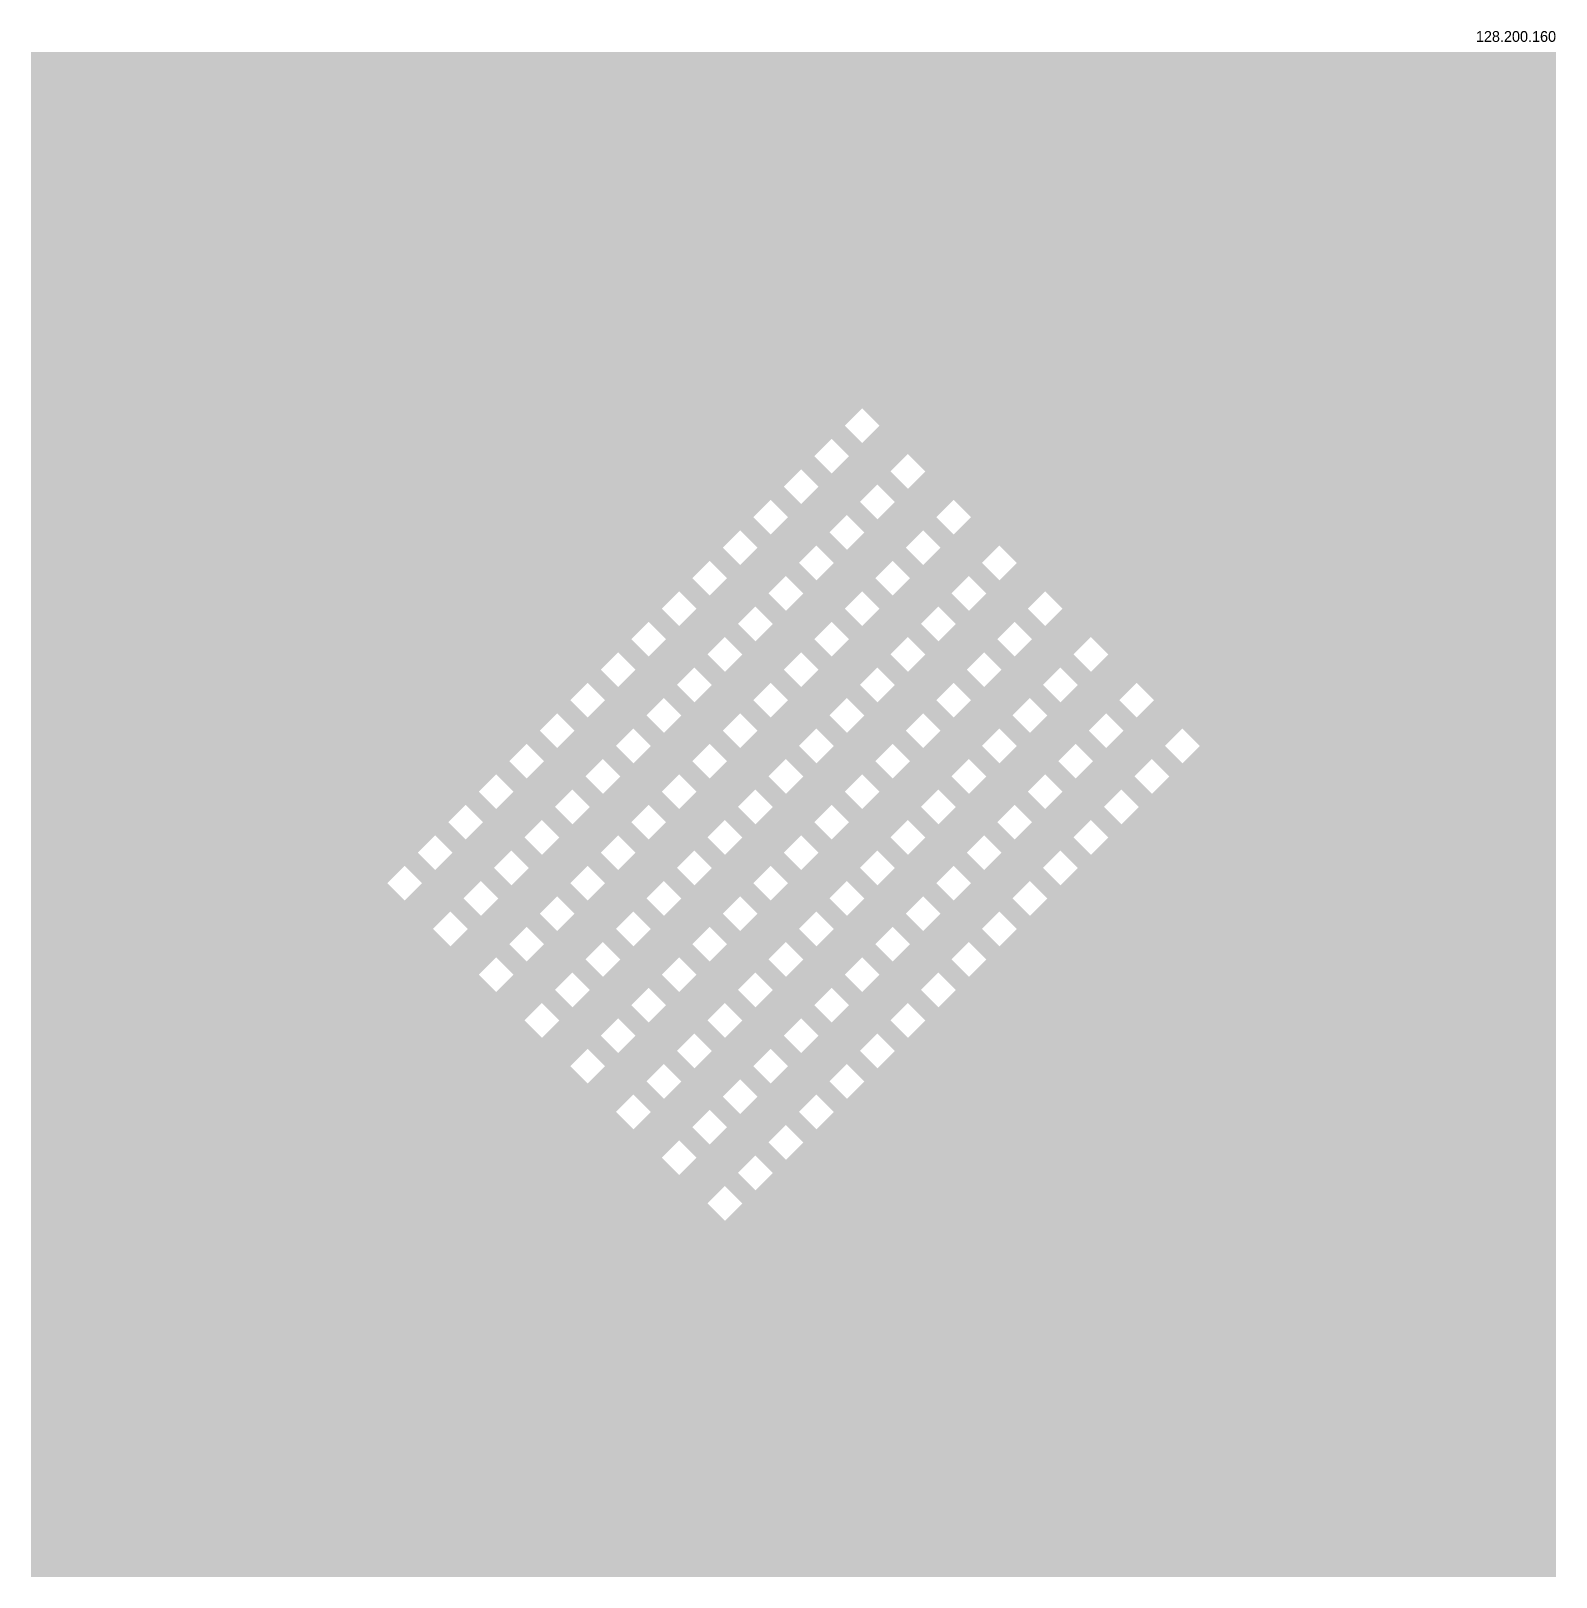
# Model space of a CAD drawing. Header units: inches. Extents: x -55000 to 163233, y -55008 to 54992.
# Drawn here: x 132687 to 142587, y -2370 to 7667 of the extents above; entities that cross this region are included whole.
import ezdxf

# ---------------------------------------------------------------- set-up
doc = ezdxf.new("R2010")
doc.units = ezdxf.units.IN
doc.header["$MEASUREMENT"] = 0
doc.linetypes.add('ACAD_ISO07W100', pattern=[3, 0, -3])
doc.layers.get('0').update_dxf_attribs({"color": 20, "linetype": 'ACAD_ISO07W100'})
doc.styles.get("Standard").update_dxf_attribs({"font": 'arial.ttf'})

msp = doc.modelspace()

# ---------------------------------------------------------------- texts
at = {"insert": (142586.96224, 7665.54515), "char_height": 70, "attachment_point": 3}
msp.add_mtext_dynamic_manual_height_columns('{\\fCastellar|b0|i0|c0|p18;128.200.160}', width=243.9962625, gutter_width=1, heights=[0], dxfattribs=at)

# ---------------------------------------------------------------- hatches: boundary and pattern name
at = {"transparency": 33554483}
h = msp.add_hatch(color=256, dxfattribs=at)
h.dxf.hatch_style = 1
h.paths.add_polyline_path([(135310.58093, 2219.01572), (135197.44384, 2332.15281), (135310.58093, 2445.28989), (135423.71801, 2332.15281)], flags=16)
h.paths.add_polyline_path([(135508.57083, 2417.00562), (135395.43374, 2530.14271), (135508.57083, 2643.27979), (135621.70791, 2530.14271)], flags=16)
h.paths.add_polyline_path([(135409.57588, 1724.04098), (135296.43879, 1837.17806), (135409.57588, 1950.31515), (135522.71296, 1837.17806)], flags=16)
h.paths.add_polyline_path([(135607.56577, 1922.03087), (135494.42869, 2035.16796), (135607.56577, 2148.30504), (135720.70286, 2035.16796)], flags=16)
h.paths.add_polyline_path([(135805.55567, 2120.02077), (135692.41859, 2233.15786), (135805.55567, 2346.29494), (135918.69276, 2233.15786)], flags=16)
h.paths.add_polyline_path([(136003.54557, 2318.01067), (135890.40849, 2431.14776), (136003.54557, 2544.28484), (136116.68266, 2431.14776)], flags=16)
h.paths.add_polyline_path([(135706.56072, 1427.05613), (135593.42364, 1540.19321), (135706.56072, 1653.3303), (135819.69781, 1540.19321)], flags=16)
h.paths.add_polyline_path([(135904.55062, 1625.04603), (135791.41354, 1738.18311), (135904.55062, 1851.3202), (136017.68771, 1738.18311)], flags=16)
h.paths.add_polyline_path([(136102.54052, 1823.03593), (135989.40344, 1936.17301), (136102.54052, 2049.3101), (136215.67761, 1936.17301)], flags=16)
h.paths.add_polyline_path([(136498.52032, 2219.01572), (136385.38323, 2332.15281), (136498.52032, 2445.28989), (136611.6574, 2332.15281)], flags=16)
h.paths.add_polyline_path([(136003.54557, 1130.07128), (135890.40849, 1243.20836), (136003.54557, 1356.34545), (136116.68266, 1243.20836)], flags=16)
h.paths.add_polyline_path([(136201.53547, 1328.06118), (136088.39839, 1441.19826), (136201.53547, 1554.33535), (136314.67256, 1441.19826)], flags=16)
h.paths.add_polyline_path([(136399.52537, 1526.05108), (136286.38828, 1639.18816), (136399.52537, 1752.32525), (136512.66245, 1639.18816)], flags=16)
h.paths.add_polyline_path([(136597.51527, 1724.04098), (136484.37818, 1837.17806), (136597.51527, 1950.31515), (136710.65235, 1837.17806)], flags=16)
h.paths.add_polyline_path([(136795.50517, 1922.03087), (136682.36808, 2035.16796), (136795.50517, 2148.30504), (136908.64225, 2035.16796)], flags=16)
h.paths.add_polyline_path([(136993.49507, 2120.02077), (136880.35798, 2233.15786), (136993.49507, 2346.29494), (137106.63215, 2233.15786)], flags=16)
h.paths.add_polyline_path([(136300.53042, 833.08643), (136187.39334, 946.22352), (136300.53042, 1059.3606), (136413.66751, 946.22352)], flags=16)
h.paths.add_polyline_path([(136498.52032, 1031.07633), (136385.38323, 1144.21342), (136498.52032, 1257.3505), (136611.6574, 1144.21342)], flags=16)
h.paths.add_polyline_path([(136696.51022, 1229.06623), (136583.37313, 1342.20331), (136696.51022, 1455.3404), (136809.6473, 1342.20331)], flags=16)
h.paths.add_polyline_path([(136894.50012, 1427.05613), (136781.36303, 1540.19321), (136894.50012, 1653.3303), (137007.6372, 1540.19321)], flags=16)
h.paths.add_polyline_path([(137092.49002, 1625.04603), (136979.35293, 1738.18311), (137092.49002, 1851.3202), (137205.6271, 1738.18311)], flags=16)
h.paths.add_polyline_path([(137290.47991, 1823.03593), (137177.34283, 1936.17301), (137290.47991, 2049.3101), (137403.617, 1936.17301)], flags=16)
h.paths.add_polyline_path([(136993.49507, 932.08138), (136880.35798, 1045.21847), (136993.49507, 1158.35555), (137106.63215, 1045.21847)], flags=16)
h.paths.add_polyline_path([(137191.48496, 1130.07128), (137078.34788, 1243.20836), (137191.48496, 1356.34545), (137304.62205, 1243.20836)], flags=16)
h.paths.add_polyline_path([(137389.47486, 1328.06118), (137276.33778, 1441.19826), (137389.47486, 1554.33535), (137502.61195, 1441.19826)], flags=16)
h.paths.add_polyline_path([(136795.50517, 734.09148), (136682.36808, 847.22857), (136795.50517, 960.36565), (136908.64225, 847.22857)], flags=16)
h.paths.add_polyline_path([(136300.53042, 2021.02582), (136187.39334, 2134.16291), (136300.53042, 2247.29999), (136413.66751, 2134.16291)], flags=16)
h.paths.add_polyline_path([(135706.56072, 2614.99552), (135593.42364, 2728.13261), (135706.56072, 2841.26969), (135819.69781, 2728.13261)], flags=16)
h.paths.add_polyline_path([(135904.55062, 2812.98542), (135791.41354, 2926.1225), (135904.55062, 3039.25959), (136017.68771, 2926.1225)], flags=16)
h.paths.add_polyline_path([(136399.52537, 2713.99047), (136286.38828, 2827.12755), (136399.52537, 2940.26464), (136512.66245, 2827.12755)], flags=16)
h.paths.add_polyline_path([(136696.51022, 2417.00562), (136583.37313, 2530.14271), (136696.51022, 2643.27979), (136809.6473, 2530.14271)], flags=16)
h.paths.add_polyline_path([(135112.59103, 2021.02582), (134999.45394, 2134.16291), (135112.59103, 2247.29999), (135225.72811, 2134.16291)], flags=16)
h.paths.add_polyline_path([(136597.51527, 536.10158), (136484.37818, 649.23867), (136597.51527, 762.37575), (136710.65235, 649.23867)], flags=16)
h.paths.add_polyline_path([(137587.46476, 1526.05108), (137474.32768, 1639.18816), (137587.46476, 1752.32525), (137700.60185, 1639.18816)], flags=16)
h.paths.add_polyline_path([(136102.54052, 3010.97532), (135989.40344, 3124.1124), (136102.54052, 3237.24949), (136215.67761, 3124.1124)], flags=16)
h.paths.add_polyline_path([(136894.50012, 239.11674), (136781.36303, 352.25382), (136894.50012, 465.39091), (137007.6372, 352.25382)], flags=16)
h.paths.add_polyline_path([(137092.49002, 437.10663), (136979.35293, 550.24372), (137092.49002, 663.3808), (137205.6271, 550.24372)], flags=16)
h.paths.add_polyline_path([(137290.47991, 635.09653), (137177.34283, 748.23362), (137290.47991, 861.3707), (137403.617, 748.23362)], flags=16)
h.paths.add_polyline_path([(137488.46981, 833.08643), (137375.33273, 946.22352), (137488.46981, 1059.3606), (137601.6069, 946.22352)], flags=16)
h.paths.add_polyline_path([(137686.45971, 1031.07633), (137573.32263, 1144.21342), (137686.45971, 1257.3505), (137799.5968, 1144.21342)], flags=16)
h.paths.add_polyline_path([(137884.44961, 1229.06623), (137771.31253, 1342.20331), (137884.44961, 1455.3404), (137997.5867, 1342.20331)], flags=16)
h.paths.add_polyline_path([(137389.47486, 140.12179), (137276.33778, 253.25887), (137389.47486, 366.39596), (137502.61195, 253.25887)], flags=16)
h.paths.add_polyline_path([(137587.46476, 338.11168), (137474.32768, 451.24877), (137587.46476, 564.38585), (137700.60185, 451.24877)], flags=16)
h.paths.add_polyline_path([(137785.45466, 536.10158), (137672.31758, 649.23867), (137785.45466, 762.37575), (137898.59175, 649.23867)], flags=16)
h.paths.add_polyline_path([(137983.44456, 734.09148), (137870.30747, 847.22857), (137983.44456, 960.36565), (138096.58164, 847.22857)], flags=16)
h.paths.add_polyline_path([(138181.43446, 932.08138), (138068.29737, 1045.21847), (138181.43446, 1158.35555), (138294.57154, 1045.21847)], flags=16)
h.paths.add_polyline_path([(136300.53042, 3208.96522), (136187.39334, 3322.1023), (136300.53042, 3435.23939), (136413.66751, 3322.1023)], flags=16)
h.paths.add_polyline_path([(136498.52032, 3406.95512), (136385.38323, 3520.0922), (136498.52032, 3633.22929), (136611.6574, 3520.0922)], flags=16)
h.paths.add_polyline_path([(136696.51022, 3604.94501), (136583.37313, 3718.0821), (136696.51022, 3831.21918), (136809.6473, 3718.0821)], flags=16)
h.paths.add_polyline_path([(136894.50012, 3802.93491), (136781.36303, 3916.072), (136894.50012, 4029.20908), (137007.6372, 3916.072)], flags=16)
h.paths.add_polyline_path([(137092.49002, 4000.92481), (136979.35293, 4114.0619), (137092.49002, 4227.19898), (137205.6271, 4114.0619)], flags=16)
h.paths.add_polyline_path([(137290.47991, 4198.91471), (137177.34283, 4312.0518), (137290.47991, 4425.18888), (137403.617, 4312.0518)], flags=16)
h.paths.add_polyline_path([(137488.46981, 4396.90461), (137375.33273, 4510.04169), (137488.46981, 4623.17878), (137601.6069, 4510.04169)], flags=16)
h.paths.add_polyline_path([(137686.45971, 4594.89451), (137573.32263, 4708.03159), (137686.45971, 4821.16868), (137799.5968, 4708.03159)], flags=16)
h.paths.add_polyline_path([(137884.44961, 4792.88441), (137771.31253, 4906.02149), (137884.44961, 5019.15858), (137997.5867, 4906.02149)], flags=16)
h.paths.add_polyline_path([(136597.51527, 2911.98037), (136484.37818, 3025.11745), (136597.51527, 3138.25454), (136710.65235, 3025.11745)], flags=16)
h.paths.add_polyline_path([(136795.50517, 3109.97027), (136682.36808, 3223.10735), (136795.50517, 3336.24444), (136908.64225, 3223.10735)], flags=16)
h.paths.add_polyline_path([(136993.49507, 3307.96017), (136880.35798, 3421.09725), (136993.49507, 3534.23434), (137106.63215, 3421.09725)], flags=16)
h.paths.add_polyline_path([(137191.48496, 3505.95006), (137078.34788, 3619.08715), (137191.48496, 3732.22423), (137304.62205, 3619.08715)], flags=16)
h.paths.add_polyline_path([(137389.47486, 3703.93996), (137276.33778, 3817.07705), (137389.47486, 3930.21413), (137502.61195, 3817.07705)], flags=16)
h.paths.add_polyline_path([(137587.46476, 3901.92986), (137474.32768, 4015.06695), (137587.46476, 4128.20403), (137700.60185, 4015.06695)], flags=16)
h.paths.add_polyline_path([(137785.45466, 4099.91976), (137672.31758, 4213.05685), (137785.45466, 4326.19393), (137898.59175, 4213.05685)], flags=16)
h.paths.add_polyline_path([(137983.44456, 4297.90966), (137870.30747, 4411.04674), (137983.44456, 4524.18383), (138096.58164, 4411.04674)], flags=16)
h.paths.add_polyline_path([(138181.43446, 4495.89956), (138068.29737, 4609.03664), (138181.43446, 4722.17373), (138294.57154, 4609.03664)], flags=16)
h.paths.add_polyline_path([(136894.50012, 2614.99552), (136781.36303, 2728.13261), (136894.50012, 2841.26969), (137007.6372, 2728.13261)], flags=16)
h.paths.add_polyline_path([(137092.49002, 2812.98542), (136979.35293, 2926.1225), (137092.49002, 3039.25959), (137205.6271, 2926.1225)], flags=16)
h.paths.add_polyline_path([(137290.47991, 3010.97532), (137177.34283, 3124.1124), (137290.47991, 3237.24949), (137403.617, 3124.1124)], flags=16)
h.paths.add_polyline_path([(137488.46981, 3208.96522), (137375.33273, 3322.1023), (137488.46981, 3435.23939), (137601.6069, 3322.1023)], flags=16)
h.paths.add_polyline_path([(137686.45971, 3406.95512), (137573.32263, 3520.0922), (137686.45971, 3633.22929), (137799.5968, 3520.0922)], flags=16)
h.paths.add_polyline_path([(137884.44961, 3604.94501), (137771.31253, 3718.0821), (137884.44961, 3831.21918), (137997.5867, 3718.0821)], flags=16)
h.paths.add_polyline_path([(138082.43951, 3802.93491), (137969.30242, 3916.072), (138082.43951, 4029.20908), (138195.57659, 3916.072)], flags=16)
h.paths.add_polyline_path([(138280.42941, 4000.92481), (138167.29232, 4114.0619), (138280.42941, 4227.19898), (138393.56649, 4114.0619)], flags=16)
h.paths.add_polyline_path([(138478.41931, 4198.91471), (138365.28222, 4312.0518), (138478.41931, 4425.18888), (138591.55639, 4312.0518)], flags=16)
h.paths.add_polyline_path([(138676.40921, 4396.90461), (138563.27212, 4510.04169), (138676.40921, 4623.17878), (138789.54629, 4510.04169)], flags=16)
h.paths.add_polyline_path([(137191.48496, 2318.01067), (137078.34788, 2431.14776), (137191.48496, 2544.28484), (137304.62205, 2431.14776)], flags=16)
h.paths.add_polyline_path([(137389.47486, 2516.00057), (137276.33778, 2629.13766), (137389.47486, 2742.27474), (137502.61195, 2629.13766)], flags=16)
h.paths.add_polyline_path([(137587.46476, 2713.99047), (137474.32768, 2827.12755), (137587.46476, 2940.26464), (137700.60185, 2827.12755)], flags=16)
h.paths.add_polyline_path([(137785.45466, 2911.98037), (137672.31758, 3025.11745), (137785.45466, 3138.25454), (137898.59175, 3025.11745)], flags=16)
h.paths.add_polyline_path([(137983.44456, 3109.97027), (137870.30747, 3223.10735), (137983.44456, 3336.24444), (138096.58164, 3223.10735)], flags=16)
h.paths.add_polyline_path([(138181.43446, 3307.96017), (138068.29737, 3421.09725), (138181.43446, 3534.23434), (138294.57154, 3421.09725)], flags=16)
h.paths.add_polyline_path([(138379.42436, 3505.95006), (138266.28727, 3619.08715), (138379.42436, 3732.22423), (138492.56144, 3619.08715)], flags=16)
h.paths.add_polyline_path([(138577.41426, 3703.93996), (138464.27717, 3817.07705), (138577.41426, 3930.21413), (138690.55134, 3817.07705)], flags=16)
h.paths.add_polyline_path([(138775.40415, 3901.92986), (138662.26707, 4015.06695), (138775.40415, 4128.20403), (138888.54124, 4015.06695)], flags=16)
h.paths.add_polyline_path([(138973.39405, 4099.91976), (138860.25697, 4213.05685), (138973.39405, 4326.19393), (139086.53114, 4213.05685)], flags=16)
h.paths.add_polyline_path([(137488.46981, 2021.02582), (137375.33273, 2134.16291), (137488.46981, 2247.29999), (137601.6069, 2134.16291)], flags=16)
h.paths.add_polyline_path([(137686.45971, 2219.01572), (137573.32263, 2332.15281), (137686.45971, 2445.28989), (137799.5968, 2332.15281)], flags=16)
h.paths.add_polyline_path([(137884.44961, 2417.00562), (137771.31253, 2530.14271), (137884.44961, 2643.27979), (137997.5867, 2530.14271)], flags=16)
h.paths.add_polyline_path([(138082.43951, 2614.99552), (137969.30242, 2728.13261), (138082.43951, 2841.26969), (138195.57659, 2728.13261)], flags=16)
h.paths.add_polyline_path([(138280.42941, 2812.98542), (138167.29232, 2926.1225), (138280.42941, 3039.25959), (138393.56649, 2926.1225)], flags=16)
h.paths.add_polyline_path([(138478.41931, 3010.97532), (138365.28222, 3124.1124), (138478.41931, 3237.24949), (138591.55639, 3124.1124)], flags=16)
h.paths.add_polyline_path([(138676.40921, 3208.96522), (138563.27212, 3322.1023), (138676.40921, 3435.23939), (138789.54629, 3322.1023)], flags=16)
h.paths.add_polyline_path([(138874.3991, 3406.95512), (138761.26202, 3520.0922), (138874.3991, 3633.22929), (138987.53619, 3520.0922)], flags=16)
h.paths.add_polyline_path([(139072.389, 3604.94501), (138959.25192, 3718.0821), (139072.389, 3831.21918), (139185.52609, 3718.0821)], flags=16)
h.paths.add_polyline_path([(139270.3789, 3802.93491), (139157.24182, 3916.072), (139270.3789, 4029.20908), (139383.51599, 3916.072)], flags=16)
h.paths.add_polyline_path([(137785.45466, 1724.04098), (137672.31758, 1837.17806), (137785.45466, 1950.31515), (137898.59175, 1837.17806)], flags=16)
h.paths.add_polyline_path([(137983.44456, 1922.03087), (137870.30747, 2035.16796), (137983.44456, 2148.30504), (138096.58164, 2035.16796)], flags=16)
h.paths.add_polyline_path([(138181.43446, 2120.02077), (138068.29737, 2233.15786), (138181.43446, 2346.29494), (138294.57154, 2233.15786)], flags=16)
h.paths.add_polyline_path([(138379.42436, 2318.01067), (138266.28727, 2431.14776), (138379.42436, 2544.28484), (138492.56144, 2431.14776)], flags=16)
h.paths.add_polyline_path([(138577.41426, 2516.00057), (138464.27717, 2629.13766), (138577.41426, 2742.27474), (138690.55134, 2629.13766)], flags=16)
h.paths.add_polyline_path([(138775.40415, 2713.99047), (138662.26707, 2827.12755), (138775.40415, 2940.26464), (138888.54124, 2827.12755)], flags=16)
h.paths.add_polyline_path([(138973.39405, 2911.98037), (138860.25697, 3025.11745), (138973.39405, 3138.25454), (139086.53114, 3025.11745)], flags=16)
h.paths.add_polyline_path([(139171.38395, 3109.97027), (139058.24687, 3223.10735), (139171.38395, 3336.24444), (139284.52104, 3223.10735)], flags=16)
h.paths.add_polyline_path([(139369.37385, 3307.96017), (139256.23677, 3421.09725), (139369.37385, 3534.23434), (139482.51094, 3421.09725)], flags=16)
h.paths.add_polyline_path([(139567.36375, 3505.95006), (139454.22666, 3619.08715), (139567.36375, 3732.22423), (139680.50083, 3619.08715)], flags=16)
h.paths.add_polyline_path([(138082.43951, 1427.05613), (137969.30242, 1540.19321), (138082.43951, 1653.3303), (138195.57659, 1540.19321)], flags=16)
h.paths.add_polyline_path([(138280.42941, 1625.04603), (138167.29232, 1738.18311), (138280.42941, 1851.3202), (138393.56649, 1738.18311)], flags=16)
h.paths.add_polyline_path([(138478.41931, 1823.03593), (138365.28222, 1936.17301), (138478.41931, 2049.3101), (138591.55639, 1936.17301)], flags=16)
h.paths.add_polyline_path([(138676.40921, 2021.02582), (138563.27212, 2134.16291), (138676.40921, 2247.29999), (138789.54629, 2134.16291)], flags=16)
h.paths.add_polyline_path([(138874.3991, 2219.01572), (138761.26202, 2332.15281), (138874.3991, 2445.28989), (138987.53619, 2332.15281)], flags=16)
h.paths.add_polyline_path([(139072.389, 2417.00562), (138959.25192, 2530.14271), (139072.389, 2643.27979), (139185.52609, 2530.14271)], flags=16)
h.paths.add_polyline_path([(139270.3789, 2614.99552), (139157.24182, 2728.13261), (139270.3789, 2841.26969), (139383.51599, 2728.13261)], flags=16)
h.paths.add_polyline_path([(139468.3688, 2812.98542), (139355.23172, 2926.1225), (139468.3688, 3039.25959), (139581.50588, 2926.1225)], flags=16)
h.paths.add_polyline_path([(139666.3587, 3010.97532), (139553.22161, 3124.1124), (139666.3587, 3237.24949), (139779.49578, 3124.1124)], flags=16)
h.paths.add_polyline_path([(139864.3486, 3208.96522), (139751.21151, 3322.1023), (139864.3486, 3435.23939), (139977.48568, 3322.1023)], flags=16)
h.paths.add_polyline_path([(138379.42436, 1130.07128), (138266.28727, 1243.20836), (138379.42436, 1356.34545), (138492.56144, 1243.20836)], flags=16)
h.paths.add_polyline_path([(138577.41426, 1328.06118), (138464.27717, 1441.19826), (138577.41426, 1554.33535), (138690.55134, 1441.19826)], flags=16)
h.paths.add_polyline_path([(138775.40415, 1526.05108), (138662.26707, 1639.18816), (138775.40415, 1752.32525), (138888.54124, 1639.18816)], flags=16)
h.paths.add_polyline_path([(138973.39405, 1724.04098), (138860.25697, 1837.17806), (138973.39405, 1950.31515), (139086.53114, 1837.17806)], flags=16)
h.paths.add_polyline_path([(139171.38395, 1922.03087), (139058.24687, 2035.16796), (139171.38395, 2148.30504), (139284.52104, 2035.16796)], flags=16)
h.paths.add_polyline_path([(139369.37385, 2120.02077), (139256.23677, 2233.15786), (139369.37385, 2346.29494), (139482.51094, 2233.15786)], flags=16)
h.paths.add_polyline_path([(139567.36375, 2318.01067), (139454.22666, 2431.14776), (139567.36375, 2544.28484), (139680.50083, 2431.14776)], flags=16)
h.paths.add_polyline_path([(139765.35365, 2516.00057), (139652.21656, 2629.13766), (139765.35365, 2742.27474), (139878.49073, 2629.13766)], flags=16)
h.paths.add_polyline_path([(139963.34355, 2713.99047), (139850.20646, 2827.12755), (139963.34355, 2940.26464), (140076.48063, 2827.12755)], flags=16)
h.paths.add_polyline_path([(140161.33345, 2911.98037), (140048.19636, 3025.11745), (140161.33345, 3138.25454), (140274.47053, 3025.11745)], flags=16)
h.paths.add_polyline_path([(138379.42436, 4693.88946), (138266.28727, 4807.02654), (138379.42436, 4920.16363), (138492.56144, 4807.02654)], flags=16)
h.paths.add_polyline_path([(136201.53547, 2516.00057), (136088.39839, 2629.13766), (136201.53547, 2742.27474), (136314.67256, 2629.13766)], flags=16)
h.paths.add_polyline_path([(137191.48496, -57.86811), (137078.34788, 55.26897), (137191.48496, 168.40606), (137304.62205, 55.26897)], flags=16)
h.paths.add_polyline_path([(138082.43951, 4990.8743), (137969.30242, 5104.01139), (138082.43951, 5217.14847), (138195.57659, 5104.01139)], flags=16)
h.paths.add_polyline_path([(132686.96224, -2370.35982), (132686.96224, 7529.64018), (142586.96224, 7529.64018), (142586.96224, -2370.35982)])

msp.set_redraw_order([(e.dxf.handle, doc.entitydb.next_handle()) for e in msp.query("TEXT MTEXT ATTDEF DIMENSION ARC_DIMENSION")])  # texts and dimensions are drawn at this point

doc.saveas('drawing.dxf')
